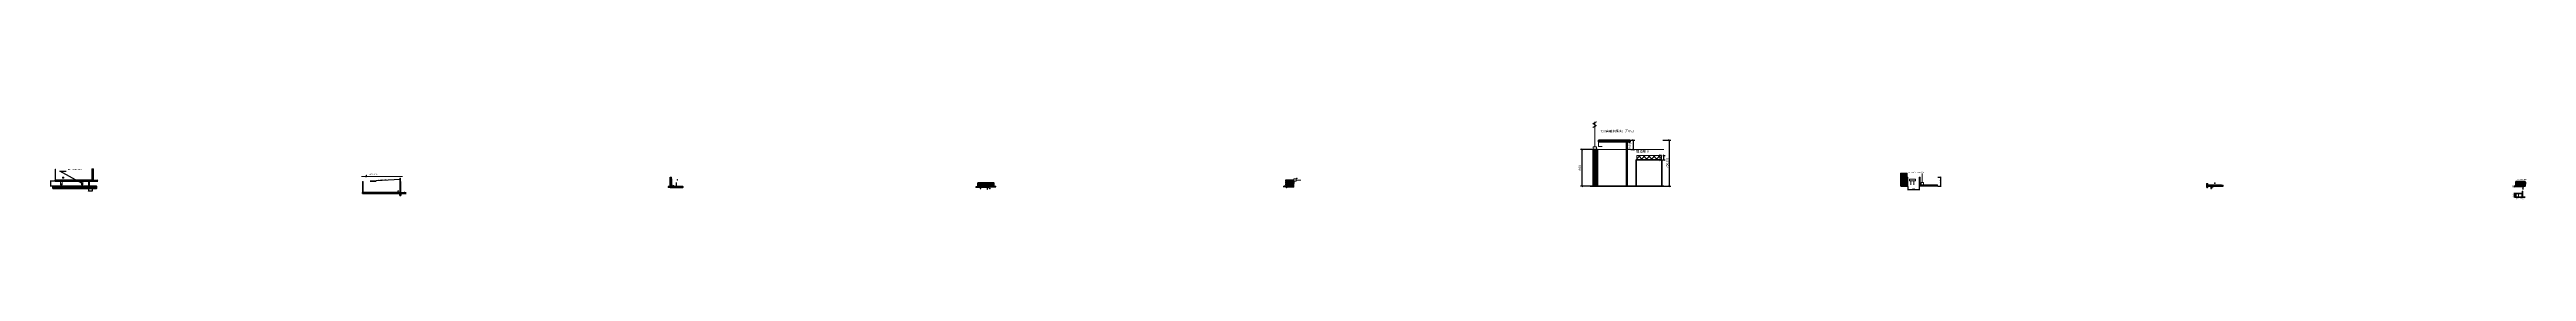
# Model space of a CAD drawing. Header units: millimetres. Extents: x -49496 to 320171, y -10186 to 2697.
# Drawn here: x 279911 to 320171, y -211 to 1050 of the extents above; entities that cross this region are included whole.
import ezdxf
from ezdxf.enums import TextEntityAlignment as Align

# ---------------------------------------------------------------- set-up
doc = ezdxf.new("R2010")
doc.units = ezdxf.units.MM
doc.linetypes.add('DASHED', pattern=[1.524, 1.27, -0.254])
for name, color, linetype, lineweight in [('A-DETAIL', 7, 'Continuous', 18), ('A-DIM', 7, 'Continuous', 13), ('A-FLOOR', 7, 'Continuous', 50), ('A-GLASS', 7, 'Continuous', 18), ('A-HATCH', 8, 'Continuous', 9), ('A-HIDDEN', 8, 'DASHED', 9), ('A-LIGHT', 7, 'Continuous', 18), ('A-MATERIAL', 7, 'Continuous', 13), ('A-OUTLINE', 7, 'Continuous', 35), ('A-PENDING', 8, 'DASHED', 13), ('A-SYMBOL', 7, 'Continuous', 18), ('A-TEXT', 7, 'Continuous', 13), ('A-WALL', 7, 'Continuous', 50)]:
    doc.layers.add(name, color=color, linetype=linetype, lineweight=lineweight)
doc.styles.add('CN', font='NotoSansCJK-Regular.ttc')
doc.styles.add('OpenSansCondensed-Light', font='OpenSansCondensed-Light.ttf')
doc.dimstyles.new('EZDXF', dxfattribs={"dimtxt": 0.25, "dimasz": 0.175, "dimexe": 0.375, "dimexo": 0.125, "dimgap": 0.1, "dimtad": 1, "dimlfac": 100, "dimzin": 12, "dimdsep": 46, "dimtxsty": 'OpenSansCondensed-Light', "dimblk": 'ARCHTICK', "dimcen": 2.5, "dimazin": 3, "dimtfac": 0.5, "dimtmove": 2, "dimatfit": 3, "dimarcsym": 0})

# ---------------------------------------------------------------- blocks, each defined once
blk = doc.blocks.new('_ARCHTICK')
at = {"color": 0, "linetype": 'ByBlock', "const_width": 0.15}
blk.add_lwpolyline([(-0.5, -0.5), (0.5, 0.5)], dxfattribs=at)

msp = doc.modelspace()

# ---------------------------------------------------------------- hatches: boundary and pattern name
at = {"layer": 'A-HATCH'}
h = msp.add_hatch(dxfattribs=at)
h.set_pattern_fill('ANSI31', scale=1.5)
h.paths.add_polyline_path([(305000, 0), (305070, 0), (305070, 600), (305000, 600)])
h = msp.add_hatch(dxfattribs=at)
h.set_pattern_fill('ANSI31', scale=1.5)
h.paths.add_polyline_path([(305090, 725), (305600, 725), (305600, 750), (305090, 750)])
h = msp.add_hatch(dxfattribs=at)
h.set_pattern_fill('ANSI31', scale=1.5)
h.paths.add_polyline_path([(305535, 0), (305560, 0), (305560, 725), (305535, 725)])
h = msp.add_hatch(dxfattribs=at)
h.set_pattern_fill('ANSI37', scale=18)
h.paths.add_polyline_path([(305710, 430), (306110, 430), (306110, 500), (305710, 500)])
h = msp.add_hatch(dxfattribs=at)
h.set_pattern_fill('ANSI31', scale=1.5)
h.paths.add_polyline_path([(279965, -35), (280675, -35), (280675, 0), (279965, 0)])
h = msp.add_hatch(dxfattribs=at)
h.set_pattern_fill('ANSI31', scale=1.5)
h.paths.add_polyline_path([(280000, 98), (280009, 98), (280009, 278), (280000, 278)])
h = msp.add_hatch(dxfattribs=at)
h.set_pattern_fill('ANSI31', scale=1.5)
h.paths.add_polyline_path([(280000, 80), (280599, 80), (280599, 98), (280000, 98)])
h = msp.add_hatch(dxfattribs=at)
h.set_pattern_fill('ANSI31', scale=1.5)
h.paths.add_polyline_path([(280542, 3), (280560, 3), (280560, 80), (280542, 80)])
h = msp.add_hatch(dxfattribs=at)
h.set_pattern_fill('ANSI31', scale=1.5)
h.paths.add_polyline_path([(280602, 82), (280620, 82), (280620, 278), (280602, 278)])
h = msp.add_hatch(dxfattribs=at)
h.set_pattern_fill('ANSI31', scale=1.5)
h.paths.add_polyline_path([(285000, -102), (285009, -102), (285009, 78), (285000, 78)])
h = msp.add_hatch(dxfattribs=at)
h.set_pattern_fill('ANSI31', scale=1.5)
h.paths.add_polyline_path([(285602, 78), (285614, 78), (285614, 133), (285602, 133)])
h = msp.add_hatch(dxfattribs=at)
h.set_pattern_fill('ANSI31', scale=1.5)
h.paths.add_polyline_path([(285602, -102), (285620, -102), (285620, 78), (285602, 78)])
h = msp.add_hatch(dxfattribs=at)
h.set_pattern_fill('ANSI31', scale=1.5)
h.paths.add_polyline_path([(290000, 0), (290018, 0), (290018, 120), (290000, 120)])
h = msp.add_hatch(dxfattribs=at)
h.set_pattern_fill('ANSI31', scale=1.5)
h.paths.add_polyline_path([(295000, 0), (295260, 0), (295260, 55), (295000, 55)])
h = msp.add_hatch(dxfattribs=at)
h.set_pattern_fill('ANSI31', scale=1.5)
h.paths.add_polyline_path([(295000, -12), (295150, -12), (295150, 0), (295000, 0)])
h = msp.add_hatch(dxfattribs=at)
h.set_pattern_fill('ANSI31', scale=30, angle=45)
h.paths.add_polyline_path([(295153, -22), (295171, -22), (295171, 0), (295153, 0)])
h = msp.add_hatch(dxfattribs=at)
h.set_pattern_fill('ANSI31', scale=30, angle=45)
h.paths.add_polyline_path([(295171, -18), (295260, -18), (295260, 0), (295171, 0)])
h = msp.add_hatch(dxfattribs=at)
h.set_pattern_fill('ANSI31', scale=1.5)
h.paths.add_polyline_path([(300000, 0), (300120, 0), (300120, 100), (300000, 100)])
h = msp.add_hatch(dxfattribs=at)
h.set_pattern_fill('ANSI31', scale=30, angle=45)
h.paths.add_polyline_path([(300000, -12), (300132, -12), (300132, 0), (300000, 0)])
h = msp.add_hatch(dxfattribs=at)
h.set_pattern_fill('ANSI31', scale=30, angle=45)
h.paths.add_polyline_path([(300120, 0), (300132, 0), (300132, 95), (300120, 95)])
h = msp.add_hatch(dxfattribs=at)
h.set_pattern_fill('ANSI31', scale=1.5)
h.paths.add_polyline_path([(310000, 0), (310100, 0), (310100, 210), (310000, 210)])
h = msp.add_hatch(dxfattribs=at)
h.set_pattern_fill('ANSI31', scale=1.5)
h.paths.add_polyline_path([(310100, 0), (310118, 0), (310118, 150), (310100, 150)])
h = msp.add_hatch(dxfattribs=at)
h.set_pattern_fill('ANSI31', scale=1.5)
h.paths.add_polyline_path([(310298, 0), (310316, 0), (310316, 150), (310298, 150)])
h = msp.add_hatch(dxfattribs=at)
h.set_pattern_fill('ANSI31', angle=90)
h.paths.add_polyline_path([(310316, 12.5), (310596, 12.5), (310596, 25), (310316, 25)])
h = msp.add_hatch(dxfattribs=at)
h.set_pattern_fill('ANSI31', angle=90)
h.paths.add_polyline_path([(310316, 0), (310596, 0), (310596, 12.5), (310316, 12.5)])
h = msp.add_hatch(dxfattribs=at)
h.set_pattern_fill('ANSI31', scale=1.5)
h.paths.add_polyline_path([(314975, -20), (314987, -20), (314987, 40), (314975, 40)])
h = msp.add_hatch(dxfattribs=at)
h.set_pattern_fill('ANSI31', scale=1.5)
h.paths.add_polyline_path([(315000, 0), (315210, 0), (315210, 18), (315000, 18)])
h = msp.add_hatch(dxfattribs=at)
h.set_pattern_fill('ANSI31', scale=1.5)
h.paths.add_polyline_path([(320000, 0), (320150, 0), (320150, 75), (320000, 75)])
h = msp.add_hatch(dxfattribs=at)
h.set_pattern_fill('ANSI31', scale=30, angle=45)
h.paths.add_polyline_path([(320000, -12), (320110, -12), (320110, 0), (320000, 0)])
h = msp.add_hatch(dxfattribs=at)
h.set_pattern_fill('ANSI31', scale=30, angle=45)
h.paths.add_polyline_path([(320113, -15), (320125, -15), (320125, 75), (320113, 75)])
h = msp.add_hatch(dxfattribs=at)
h.set_pattern_fill('ANSI31', scale=1.5)
h.paths.add_polyline_path([(285000, -120), (285599, -120), (285599, -102), (285000, -102)])
h = msp.add_hatch(dxfattribs=at)
h.set_pattern_fill('ANSI31', scale=1.5)
h.paths.add_polyline_path([(285602, -150), (285620, -150), (285620, -102), (285602, -102)])
h = msp.add_hatch(dxfattribs=at)
h.set_pattern_fill('ANSI31', scale=1.5)
h.paths.add_polyline_path([(290000, -21), (290100, -21), (290100, -3), (290000, -3)])
h = msp.add_hatch(dxfattribs=at)
h.set_pattern_fill('ANSI31', scale=1.5)
h.paths.add_polyline_path([(290103, -21), (290203, -21), (290203, -3), (290103, -3)])
h = msp.add_hatch(dxfattribs=at)
h.set_pattern_fill('ANSI37', scale=18)
h.paths.add_polyline_path([(295000, -22), (295150, -22), (295150, -12), (295000, -12)])
h = msp.add_hatch(dxfattribs=at)
h.set_pattern_fill('ANSI31', scale=30, angle=45)
h.paths.add_polyline_path([(320000, -180), (320100, -180), (320100, -120), (320000, -120)])

# ---------------------------------------------------------------- linework, layer by layer
at = {"layer": 'A-DETAIL'}
for p, q in [((300132, 80), (300135, 83)), ((310165, 90), (310165, 20)), ((310215, 90), (310215, 20))]:
    msp.add_line(p, q, dxfattribs=at)
for points in [[(305535, 0), (305560, 0), (305560, 725), (305535, 725)], [(305710, 430), (306110, 430), (306110, 500), (305710, 500)], [(280000, 98), (280009, 98), (280009, 278), (280000, 278)], [(280090, 25), (280114, 25), (280114, 80), (280090, 80)], [(280430, 25), (280454, 25), (280454, 80), (280430, 80)], [(280542, 3), (280560, 3), (280560, 80), (280542, 80)], [(285000, -102), (285009, -102), (285009, 78), (285000, 78)], [(285602, 78), (285614, 78), (285614, 133), (285602, 133)], [(285602, -102), (285620, -102), (285620, 78), (285602, 78)], [(295000, -12), (295150, -12), (295150, 0), (295000, 0)], [(295171, -18), (295260, -18), (295260, 0), (295171, 0)], [(310100, 0), (310118, 0), (310118, 150), (310100, 150)], [(310145, 90), (310240, 90), (310240, 115), (310145, 115)], [(310298, 0), (310316, 0), (310316, 150), (310298, 150)], [(310316, 12.5), (310596, 12.5), (310596, 25), (310316, 25)], [(310316, 0), (310596, 0), (310596, 12.5), (310316, 12.5)], [(320000, -12), (320110, -12), (320110, 0), (320000, 0)], [(320113, -15), (320125, -15), (320125, 75), (320113, 75)], [(295000, -22), (295150, -22), (295150, -12), (295000, -12)], [(320103, -180), (320115, -180), (320115, -80), (320103, -80)]]:
    msp.add_lwpolyline(points, close=True, dxfattribs=at)
at = {"layer": 'A-FLOOR'}
for p, q in [((304950, 0), (306150, 0)), ((319990, -180), (320150, -180))]:
    msp.add_line(p, q, dxfattribs=at)
at = {"layer": 'A-GLASS'}
for p, q in [((305028, 640), (305028, 1050)), ((300175, 100), (300250, 100)), ((315041, -7), (315049, -7))]:
    msp.add_line(p, q, dxfattribs=at)
for points in [[(305000, 600), (305055, 600), (305055, 640), (305000, 640)], [(300135, 80), (300175, 80), (300175, 120), (300135, 120)]]:
    msp.add_lwpolyline(points, close=True, dxfattribs=at)
at = {"layer": 'A-HIDDEN', "ltscale": 4}
msp.add_line((304940, 600), (306150, 600), dxfattribs=at)
at = {"layer": 'A-HIDDEN'}
for p, q in [((315000, 5), (314975, 5)), ((315046, 5), (315000, 5)), ((315046, 0), (315046, 5))]:
    msp.add_line(p, q, dxfattribs=at)
at = {"layer": 'A-LIGHT'}
msp.add_lwpolyline([(315040, 0), (315040, -8), (315050, -8), (315050, 0)], dxfattribs=at)
at = {"layer": 'A-MATERIAL'}
for points in [[(280120, 130), (280144, 130), (280144, 150), (280120, 150)], [(290110, 100), (290119.6, 100), (290119.6, 108), (290110, 108)], [(300180, 125), (300189.6, 125), (300189.6, 133), (300180, 133)], [(315100, 45), (315109.6, 45), (315109.6, 53), (315100, 53)], [(295040, -45), (295049.6, -45), (295049.6, -37), (295040, -37)], [(295190, -42), (295199.6, -42), (295199.6, -34), (295190, -34)], [(300015, -28), (300024.6, -28), (300024.6, -20), (300015, -20)]]:
    msp.add_lwpolyline(points, close=True, dxfattribs=at)
at = {"layer": 'A-OUTLINE'}
for points in [[(305090, 725), (305600, 725), (305600, 750), (305090, 750)], [(305700, 0), (306120, 0), (306120, 430), (305700, 430)], [(280000, 80), (280599, 80), (280599, 98), (280000, 98)], [(280602, 82), (280620, 82), (280620, 278), (280602, 278)], [(290000, 0), (290018, 0), (290018, 120), (290000, 120)], [(295153, -22), (295171, -22), (295171, 0), (295153, 0)], [(300000, -12), (300132, -12), (300132, 0), (300000, 0)], [(300120, 0), (300132, 0), (300132, 95), (300120, 95)], [(315000, 0), (315210, 0), (315210, 18), (315000, 18)], [(285000, -120), (285599, -120), (285599, -102), (285000, -102)], [(285602, -150), (285620, -150), (285620, -102), (285602, -102)], [(290000, -21), (290100, -21), (290100, -3), (290000, -3)], [(290103, -21), (290203, -21), (290203, -3), (290103, -3)], [(320000, -180), (320100, -180), (320100, -120), (320000, -120)]]:
    msp.add_lwpolyline(points, close=True, dxfattribs=at)
msp.add_lwpolyline([(320125, 35), (320155, 35), (320155, 65)], dxfattribs=at)
at = {"layer": 'A-PENDING'}
msp.add_line((284980, 160), (285650, 160), dxfattribs=at)
for points in [[(304998, 960), (305058, 990), (304998, 1020), (305058, 1050)], [(285050, 150), (285070, 160), (285050, 170), (285070, 180)], [(295236, 41), (295244, 45), (295236, 49), (295244, 53)], [(310040, 180), (310060, 190), (310040, 200), (310060, 210)]]:
    msp.add_lwpolyline(points, dxfattribs=at)
at = {"layer": 'A-SYMBOL'}
for p, q in [((280098, 8), (280098, 45)), ((280106, 8), (280106, 45)), ((280438, 8), (280438, 45)), ((280446, 8), (280446, 45)), ((295040, -10), (295040, 20)), ((310350, 60), (310350, 210))]:
    msp.add_line(p, q, dxfattribs=at)
for points in [[(305090, 725), (305090, 650), (305150, 650)], [(290060, -3), (290060, 10), (290018, 25), (290018, 45)], [(285570, -102), (285570, -75), (285590, -75), (285590, -78), (285573, -78), (285573, -102)]]:
    msp.add_lwpolyline(points, dxfattribs=at)
for points in [[(280080, 0), (280124, 0), (280124, 8), (280080, 8)], [(280420, 0), (280464, 0), (280464, 8), (280420, 8)], [(310335, 25), (310370, 25), (310370, 60), (310335, 60)]]:
    msp.add_lwpolyline(points, close=True, dxfattribs=at)
for centre, radius in [((285582, -78), 3), ((290070, -10), 5), ((295040, -7), 2)]:
    msp.add_circle(centre, radius, dxfattribs=at)
at = {"layer": 'A-WALL'}
for points in [[(305000, 0), (305070, 0), (305070, 600), (305000, 600)], [(279965, -35), (280675, -35), (280675, 0), (279965, 0)], [(295000, 0), (295260, 0), (295260, 55), (295000, 55)], [(310000, 0), (310100, 0), (310100, 210), (310000, 210)], [(314975, -20), (314987, -20), (314987, 40), (314975, 40)], [(320000, 0), (320150, 0), (320150, 75), (320000, 75)]]:
    msp.add_lwpolyline(points, close=True, dxfattribs=at)
msp.add_lwpolyline([(300000, 0), (300120, 0), (300120, 100), (300000, 100)], dxfattribs=at)

# ---------------------------------------------------------------- texts
at = {"layer": 'A-MATERIAL', "style": 'CN'}
for s, height, p in [('M02', 12.5, (280132, 133.5)), ('M02', 5, (290114.8, 101.4)), ('M05', 5, (300184.8, 126.4)), ('M02', 5, (315104.8, 46.4)), ('M03', 5, (295044.8, -43.6)), ('M02', 5, (295194.8, -40.6)), ('M02', 5, (300019.8, -26.6))]:
    msp.add_text(s, height=height, dxfattribs=at).set_placement(p, align=Align.CENTER)
at = {"layer": 'A-TEXT', "style": 'CN'}
for s, height, p in [('150高差未解决；开扇U', 37.5, (305120, 880)), ('窗边座 D', 37.5, (305700, 550)), ('调节脚 / 型号及载荷待柜厂核', 12.5, (280210, 265)), ('原顶/完成顶位置U', 12.5, (285100, 190)), ('可调封板；高度按H与柜顶实测扣算', 12.5, (285250, 100)), ('顶内连接及梁底U，需完整吊挂体系', 12.5, (310110, 220)), ('门套平剖意向 / 截面U', 12.5, (320010, 105)), ('踢脚端头收于门套', 12.5, (320000, -210))]:
    msp.add_text(s, height=height, dxfattribs=at).set_placement(p)

# ---------------------------------------------------------------- dimensions: what is measured, and where the dimension line sits
at = {"layer": 'A-DIM'}
for base, p1, p2, override in [((304820, 0), (305000, 0), (305000, 600), {"dimscale": 15, "dimtxt": 2.5, "dimasz": 2, "dimexe": 1.5, "dimexo": 1, "dimgap": 1, "dimtad": 1, "dimdec": 0, "dimlfac": 1, "dimzin": 8, "dimpost": '', "dimtxsty": 'CN', "dimtsz": 0.8, "dimclrd": 0, "dimclre": 0, "dimclrt": 0}), ((305655, 600), (305600, 600), (305600, 750), {"dimscale": 15, "dimtxt": 2.5, "dimasz": 2, "dimexe": 1.5, "dimexo": 1, "dimgap": 1, "dimtad": 1, "dimdec": 0, "dimlfac": 1, "dimzin": 8, "dimpost": '<>[D]', "dimtxsty": 'CN', "dimtsz": 0.8, "dimclrd": 0, "dimclre": 0, "dimclrt": 0}), ((306150, 430), (306120, 430), (306120, 500), {"dimscale": 15, "dimtxt": 2.5, "dimasz": 2, "dimexe": 1.5, "dimexo": 1, "dimgap": 1, "dimtad": 1, "dimdec": 0, "dimlfac": 1, "dimzin": 8, "dimpost": '<>[D]', "dimtxsty": 'CN', "dimtsz": 0.8, "dimclrd": 0, "dimclre": 0, "dimclrt": 0}), ((306240, 0), (306120, 0), (306120, 750), {"dimscale": 15, "dimtxt": 2.5, "dimasz": 2, "dimexe": 1.5, "dimexo": 1, "dimgap": 1, "dimtad": 1, "dimdec": 0, "dimlfac": 1, "dimzin": 8, "dimpost": '<>[D]', "dimtxsty": 'CN', "dimtsz": 0.8, "dimclrd": 0, "dimclre": 0, "dimclrt": 0}), ((279930, 0), (280000, 0), (280000, 80), {"dimscale": 5, "dimtxt": 2.5, "dimasz": 2, "dimexe": 1.5, "dimexo": 1, "dimgap": 1, "dimtad": 1, "dimdec": 0, "dimlfac": 1, "dimzin": 8, "dimpost": '<>[D]', "dimtxsty": 'CN', "dimtsz": 0.8, "dimclrd": 0, "dimclre": 0, "dimclrt": 0}), ((280690, 80), (280620, 80), (280620, 98), {"dimscale": 5, "dimtxt": 2.5, "dimasz": 2, "dimexe": 1.5, "dimexo": 1, "dimgap": 1, "dimtad": 1, "dimdec": 0, "dimlfac": 1, "dimzin": 8, "dimpost": '<>[D]', "dimtxsty": 'CN', "dimtsz": 0.8, "dimclrd": 0, "dimclre": 0, "dimclrt": 0}), ((295290, -12), (295260, -12), (295260, 0), {"dimscale": 2, "dimtxt": 2.5, "dimasz": 2, "dimexe": 1.5, "dimexo": 1, "dimgap": 1, "dimtad": 1, "dimdec": 0, "dimlfac": 1, "dimzin": 8, "dimpost": '<>[D]', "dimtxsty": 'CN', "dimtsz": 0.8, "dimclrd": 0, "dimclre": 0, "dimclrt": 0}), ((299975, -12), (300000, -12), (300000, 0), {"dimscale": 2, "dimtxt": 2.5, "dimasz": 2, "dimexe": 1.5, "dimexo": 1, "dimgap": 1, "dimtad": 1, "dimdec": 0, "dimlfac": 1, "dimzin": 8, "dimpost": '<>[D]', "dimtxsty": 'CN', "dimtsz": 0.8, "dimclrd": 0, "dimclre": 0, "dimclrt": 0}), ((310650, 0), (310596, 0), (310596, 150), {"dimscale": 5, "dimtxt": 2.5, "dimasz": 2, "dimexe": 1.5, "dimexo": 1, "dimgap": 1, "dimtad": 1, "dimdec": 0, "dimlfac": 1, "dimzin": 8, "dimpost": '<>[D]', "dimtxsty": 'CN', "dimtsz": 0.8, "dimclrd": 0, "dimclre": 0, "dimclrt": 0}), ((315075, -8), (315050, -8), (315050, 0), {"dimscale": 2, "dimtxt": 2.5, "dimasz": 2, "dimexe": 1.5, "dimexo": 1, "dimgap": 1, "dimtad": 1, "dimdec": 0, "dimlfac": 1, "dimzin": 8, "dimpost": '<>[D]', "dimtxsty": 'CN', "dimtsz": 0.8, "dimclrd": 0, "dimclre": 0, "dimclrt": 0}), ((315240, 0), (315210, 0), (315210, 18), {"dimscale": 2, "dimtxt": 2.5, "dimasz": 2, "dimexe": 1.5, "dimexo": 1, "dimgap": 1, "dimtad": 1, "dimdec": 0, "dimlfac": 1, "dimzin": 8, "dimpost": '<>[D]', "dimtxsty": 'CN', "dimtsz": 0.8, "dimclrd": 0, "dimclre": 0, "dimclrt": 0}), ((319975, -12), (320000, -12), (320000, 0), {"dimscale": 5, "dimtxt": 2.5, "dimasz": 2, "dimexe": 1.5, "dimexo": 1, "dimgap": 1, "dimtad": 1, "dimdec": 0, "dimlfac": 1, "dimzin": 8, "dimpost": '<>[D]', "dimtxsty": 'CN', "dimtsz": 0.8, "dimclrd": 0, "dimclre": 0, "dimclrt": 0}), ((285700, -120), (285620, -120), (285620, -102), {"dimscale": 5, "dimtxt": 2.5, "dimasz": 2, "dimexe": 1.5, "dimexo": 1, "dimgap": 1, "dimtad": 1, "dimdec": 0, "dimlfac": 1, "dimzin": 8, "dimpost": '<>[D]', "dimtxsty": 'CN', "dimtsz": 0.8, "dimclrd": 0, "dimclre": 0, "dimclrt": 0}), ((289970, -21), (290000, -21), (290000, -3), {"dimscale": 2, "dimtxt": 2.5, "dimasz": 2, "dimexe": 1.5, "dimexo": 1, "dimgap": 1, "dimtad": 1, "dimdec": 0, "dimlfac": 1, "dimzin": 8, "dimpost": '<>[D]', "dimtxsty": 'CN', "dimtsz": 0.8, "dimclrd": 0, "dimclre": 0, "dimclrt": 0}), ((294970, -22), (295000, -22), (295000, -12), {"dimscale": 2, "dimtxt": 2.5, "dimasz": 2, "dimexe": 1.5, "dimexo": 1, "dimgap": 1, "dimtad": 1, "dimdec": 0, "dimlfac": 1, "dimzin": 8, "dimpost": '<>[D]', "dimtxsty": 'CN', "dimtsz": 0.8, "dimclrd": 0, "dimclre": 0, "dimclrt": 0}), ((319975, -180), (320000, -180), (320000, -120), {"dimscale": 5, "dimtxt": 2.5, "dimasz": 2, "dimexe": 1.5, "dimexo": 1, "dimgap": 1, "dimtad": 1, "dimdec": 0, "dimlfac": 1, "dimzin": 8, "dimpost": '<>[D]', "dimtxsty": 'CN', "dimtsz": 0.8, "dimclrd": 0, "dimclre": 0, "dimclrt": 0})]:
    msp.add_linear_dim(base=base, p1=p1, p2=p2, angle=90, dimstyle='EZDXF', override=override, dxfattribs=at).render()
for base, p1, p2, override in [((280542, -75), (280542, 0), (280602, 0), {"dimscale": 5, "dimtxt": 2.5, "dimasz": 2, "dimexe": 1.5, "dimexo": 1, "dimgap": 1, "dimtad": 1, "dimdec": 0, "dimlfac": 1, "dimzin": 8, "dimpost": '<>[D]', "dimtxsty": 'CN', "dimtsz": 0.8, "dimclrd": 0, "dimclre": 0, "dimclrt": 0}), ((290000, 145), (290000, 120), (290018, 120), {"dimscale": 2, "dimtxt": 2.5, "dimasz": 2, "dimexe": 1.5, "dimexo": 1, "dimgap": 1, "dimtad": 1, "dimdec": 0, "dimlfac": 1, "dimzin": 8, "dimpost": '<>[D]', "dimtxsty": 'CN', "dimtsz": 0.8, "dimclrd": 0, "dimclre": 0, "dimclrt": 0}), ((290100, 55), (290100, -3), (290103, -3), {"dimscale": 2, "dimtxt": 2.5, "dimasz": 2, "dimexe": 1.5, "dimexo": 1, "dimgap": 1, "dimtad": 1, "dimdec": 0, "dimlfac": 1, "dimzin": 8, "dimpost": '<>[D]', "dimtxsty": 'CN', "dimtsz": 0.8, "dimclrd": 0, "dimclre": 0, "dimclrt": 0}), ((300132, 45), (300132, 80), (300135, 80), {"dimscale": 2, "dimtxt": 2.5, "dimasz": 2, "dimexe": 1.5, "dimexo": 1, "dimgap": 1, "dimtad": 1, "dimdec": 0, "dimlfac": 1, "dimzin": 8, "dimpost": '<>[D]', "dimtxsty": 'CN', "dimtsz": 0.8, "dimclrd": 0, "dimclre": 0, "dimclrt": 0}), ((310118, -55), (310118, 0), (310298, 0), {"dimscale": 5, "dimtxt": 2.5, "dimasz": 2, "dimexe": 1.5, "dimexo": 1, "dimgap": 1, "dimtad": 1, "dimdec": 0, "dimlfac": 1, "dimzin": 8, "dimpost": '<>[D]', "dimtxsty": 'CN', "dimtsz": 0.8, "dimclrd": 0, "dimclre": 0, "dimclrt": 0}), ((295150, -50), (295150, -22), (295153, -22), {"dimscale": 2, "dimtxt": 2.5, "dimasz": 2, "dimexe": 1.5, "dimexo": 1, "dimgap": 1, "dimtad": 1, "dimdec": 0, "dimlfac": 1, "dimzin": 8, "dimpost": '<>[D]', "dimtxsty": 'CN', "dimtsz": 0.8, "dimclrd": 0, "dimclre": 0, "dimclrt": 0}), ((315040, -35), (315040, -8), (315050, -8), {"dimscale": 2, "dimtxt": 2.5, "dimasz": 2, "dimexe": 1.5, "dimexo": 1, "dimgap": 1, "dimtad": 1, "dimdec": 0, "dimlfac": 1, "dimzin": 8, "dimpost": '<>[D]', "dimtxsty": 'CN', "dimtsz": 0.8, "dimclrd": 0, "dimclre": 0, "dimclrt": 0}), ((320110, -45), (320110, -12), (320113, -12), {"dimscale": 5, "dimtxt": 2.5, "dimasz": 2, "dimexe": 1.5, "dimexo": 1, "dimgap": 1, "dimtad": 1, "dimdec": 0, "dimlfac": 1, "dimzin": 8, "dimpost": '<>[D]', "dimtxsty": 'CN', "dimtsz": 0.8, "dimclrd": 0, "dimclre": 0, "dimclrt": 0})]:
    msp.add_linear_dim(base=base, p1=p1, p2=p2, dimstyle='EZDXF', override=override, dxfattribs=at).render()

# ---------------------------------------------------------------- leaders
at = {"layer": 'A-SYMBOL'}
for points in [[(280442, 45), (280080, 245), (280180, 245)], [(285608, 110), (285120, 80), (285220, 80)]]:
    msp.add_leader(points, dimstyle='EZDXF', override={"dimscale": 5, "dimasz": 1.4}, dxfattribs=at)

doc.saveas('drawing.dxf')
